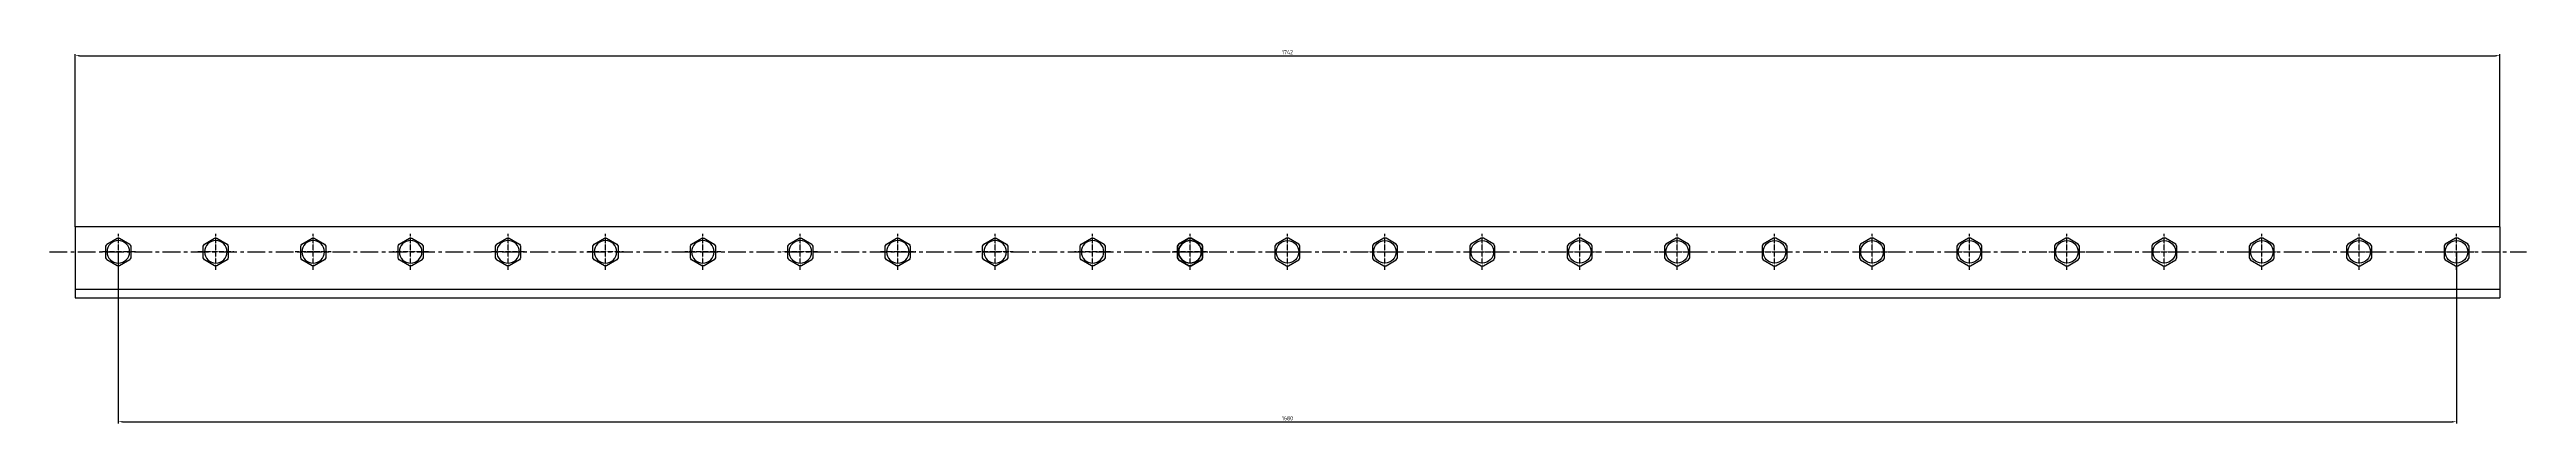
# Model space of a CAD drawing. Header units: millimetres. Extents: x 2992 to 6597, y 1250 to 2866.
# Drawn here: x 2992 to 4772, y 1821 to 2090 of the extents above; entities that cross this region are included whole.
import ezdxf

# ---------------------------------------------------------------- set-up
doc = ezdxf.new("R2010")
doc.units = ezdxf.units.MM
doc.header["$LTSCALE"] = 0.4
doc.linetypes.add('CENTER', pattern=[50.8, 31.75, -6.35, 6.35, -6.35])
for name, color, linetype in [('Cen', 5, 'CENTER'), ('Cont', 6, 'Continuous'), ('Dim', 7, 'Continuous')]:
    doc.layers.add(name, color=color, linetype=linetype)
doc.styles.add('Style1', font='romans.shx', dxfattribs={"width": 0.8})
doc.dimstyles.new('Dia_1', dxfattribs={"dimtxt": 3, "dimasz": 3, "dimexe": 1.25, "dimexo": 0, "dimgap": 1, "dimtad": 1, "dimtoh": 1, "dimtxsty": 'Style1', "dimcen": 2.5, "dimclrt": 3, "dimadec": 0, "dimazin": 0, "dimtfac": 1, "dimtmove": 0, "dimatfit": 3, "dimfxl": 1, "dimarcsym": 0})

# ---------------------------------------------------------------- blocks, each defined once
blk = doc.blocks.new('A0C3000')
at = {"color": 5, "linetype": 'CENTER', "ltscale": 0.016}
for p, q in [((-12.9, 0), (12.9, 0)), ((0, -12.9), (0, 12.9))]:
    blk.add_line(p, q, dxfattribs=at)
at = {"ltscale": 0.016}
for p, q in [((-9, 4.2), (-9, -4.2)), ((-0.8, 9.9), (-8.2, 5.7)), ((8.2, 5.7), (0.8, 9.9)), ((9, -4.2), (9, 4.2)), ((-8.2, -5.7), (-0.8, -9.9)), ((0.8, -9.9), (8.2, -5.7))]:
    blk.add_line(p, q, dxfattribs=at)
blk.add_circle((0, 0), 8.1, dxfattribs=at)
for start, end in [(145.2409, 154.7591), (85.2409, 94.7591), (25.2409, 34.7591), (205.2409, 214.7591), (265.2409, 274.7591), (325.2409, 334.7591)]:
    blk.add_arc((0, 0), 9.95, start, end, dxfattribs=at)
blk = doc.blocks.new('*D43')
at = {"layer": 'Defpoints', "color": 0, "transparency": 16777216}
for p in [(4752.7, 2085.7), (3010.7, 1962.7), (4752.7, 1962.7)]:
    blk.add_point(p, dxfattribs=at)
at = {"layer": 'Dim', "color": 0, "lineweight": -2, "transparency": 16777216}
for p, q in [((3010.7, 1962.7), (3010.7, 2086.9)), ((3013.7, 2085.7), (4749.7, 2085.7)), ((4752.7, 1962.7), (4752.7, 2086.9))]:
    blk.add_line(p, q, dxfattribs=at)
at = {"layer": 'Dim', "color": 0, "transparency": 16777216}
for points in [[(3013.7, 2086.2), (3013.7, 2085.2), (3010.7, 2085.7)], [(4749.7, 2086.2), (4749.7, 2085.2), (4752.7, 2085.7)]]:
    blk.add_solid(points, dxfattribs=at)
at = {"layer": 'Dim', "color": 3, "transparency": 16777216, "insert": (3881.7, 2088.2), "char_height": 3, "attachment_point": 5, "style": 'Style1'}
blk.add_mtext('1742', dxfattribs=at)
blk = doc.blocks.new('*D44')
at = {"layer": 'Defpoints', "color": 0, "transparency": 16777216}
for p in [(3041.7, 1944.7), (4721.7, 1944.7), (4721.7, 1822.7)]:
    blk.add_point(p, dxfattribs=at)
at = {"layer": 'Dim', "color": 0, "lineweight": -2, "transparency": 16777216}
for p, q in [((3041.7, 1944.7), (3041.7, 1821.5)), ((4721.7, 1944.7), (4721.7, 1821.5)), ((3044.7, 1822.7), (4718.7, 1822.7))]:
    blk.add_line(p, q, dxfattribs=at)
at = {"layer": 'Dim', "color": 0, "transparency": 16777216}
for points in [[(3044.7, 1823.2), (3044.7, 1822.2), (3041.7, 1822.7)], [(4718.7, 1823.2), (4718.7, 1822.2), (4721.7, 1822.7)]]:
    blk.add_solid(points, dxfattribs=at)
at = {"layer": 'Dim', "color": 3, "transparency": 16777216, "insert": (3881.7, 1825.2), "char_height": 3, "attachment_point": 5, "style": 'Style1'}
blk.add_mtext('1680', dxfattribs=at)

msp = doc.modelspace()

# ---------------------------------------------------------------- linework, layer by layer
at = {"layer": 'Cen'}
msp.add_line((2992.284112, 1944.703632), (4771.910827, 1944.703632), dxfattribs=at)
at = {"layer": 'Cont'}
for p, q in [((4752.716822, 1962.703632), (3010.716822, 1962.703632)), ((4752.716822, 1917.703632), (3010.716822, 1917.703632)), ((3010.716822, 1911.703632), (4752.716822, 1911.703632))]:
    msp.add_line(p, q, dxfattribs=at)
at = {"layer": 'Cont', "linetype": 'ByBlock'}
for p, q in [((3010.716822, 1962.703632), (3010.716822, 1911.703632)), ((4752.716822, 1962.703632), (4752.716822, 1911.703632))]:
    msp.add_line(p, q, dxfattribs=at)

# ---------------------------------------------------------------- block references
at = {"layer": 'Cont', "ltscale": 0.016, "xscale": -1}
for p in [(3041.716822, 1944.703632), (3111.716822, 1944.703632), (3181.716822, 1944.703632), (3251.716822, 1944.703632), (3321.716822, 1944.703632), (3391.716822, 1944.703632), (3461.716822, 1944.703632), (3531.716822, 1944.703632), (3601.716822, 1944.703632), (3671.716822, 1944.703632), (3741.716822, 1944.703632), (3811.716822, 1944.703632)]:
    msp.add_blockref('A0C3000', p, dxfattribs=at)
at = {"layer": 'Cont', "ltscale": 0.016}
for p in [(3811.716822, 1944.703632), (3881.716822, 1944.703632), (3951.716822, 1944.703632), (4021.716822, 1944.703632), (4091.716822, 1944.703632), (4161.716822, 1944.703632), (4231.716822, 1944.703632), (4301.716822, 1944.703632), (4371.716822, 1944.703632), (4441.716822, 1944.703632), (4511.716822, 1944.703632), (4581.716822, 1944.703632), (4651.716822, 1944.703632), (4721.716822, 1944.703632)]:
    msp.add_blockref('A0C3000', p, dxfattribs=at)

# ---------------------------------------------------------------- dimensions: what is measured, and where the dimension line sits
at = {"layer": 'Dim'}
for base, p1, p2, picture, middle in [((4752.716822, 2085.656765), (3010.716822, 1962.703632), (4752.716822, 1962.703632), '*D43', (3881.716822, 2088.156765)), ((4721.716822, 1822.712389), (3041.716822, 1944.703632), (4721.716822, 1944.703632), '*D44', (3881.716822, 1825.212389))]:
    dim = msp.add_linear_dim(base=base, p1=p1, p2=p2, dimstyle='Dia_1', override={"dimarcsym": 1}, dxfattribs=at)
    dim.commit()
    dim.dimension.update_dxf_attribs({"geometry": picture, "text_midpoint": middle})

doc.saveas('drawing.dxf')
